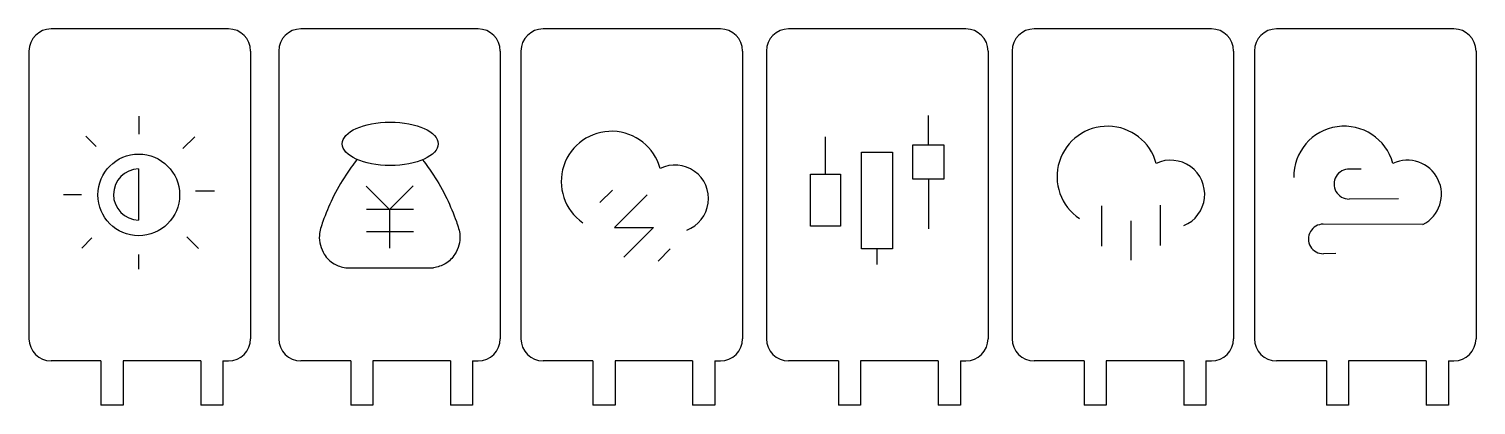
# Model space of a CAD drawing. Header units: millimetres. Extents: x 2133 to 4632, y 1065 to 2652.
# Drawn here: x 2306.8 to 2568, y 2583.7 to 2651.7 of the extents above; entities that cross this region are included whole.
import ezdxf

# ---------------------------------------------------------------- set-up
doc = ezdxf.new("R2010")
doc.units = ezdxf.units.MM
doc.layers.add('细实线', color=7, linetype='Continuous', lineweight=25)

msp = doc.modelspace()

# ---------------------------------------------------------------- linework, layer by layer
at = {"color": 7, "linetype": 'Continuous', "lineweight": 25}
for p, q in [((2342.796, 2651.675), (2310.796, 2651.675)), ((2387.878, 2651.675), (2355.878, 2651.675)), ((2431.594, 2651.675), (2399.594, 2651.675)), ((2475.92, 2651.675), (2443.92, 2651.675)), ((2520.245, 2651.675), (2488.245, 2651.675)), ((2564, 2651.675), (2532, 2651.675)), ((2306.796, 2647.675), (2306.796, 2595.675)), ((2346.796, 2647.675), (2346.796, 2595.675)), ((2351.878, 2647.675), (2351.878, 2595.675)), ((2391.878, 2647.675), (2391.878, 2595.675)), ((2395.594, 2647.675), (2395.594, 2595.675)), ((2435.594, 2647.675), (2435.594, 2595.675)), ((2439.92, 2647.675), (2439.92, 2595.675)), ((2479.92, 2647.675), (2479.92, 2595.675)), ((2484.245, 2647.675), (2484.245, 2595.675)), ((2524.245, 2647.675), (2524.245, 2595.675)), ((2528, 2647.675), (2528, 2595.675)), ((2568, 2647.675), (2568, 2595.675)), ((2319.796, 2591.675), (2310.796, 2591.675)), ((2319.796, 2591.675), (2319.796, 2583.675)), ((2337.796, 2591.675), (2323.796, 2591.675)), ((2323.796, 2591.675), (2323.796, 2583.675)), ((2337.796, 2591.675), (2337.796, 2583.675)), ((2341.796, 2591.675), (2341.796, 2583.675)), ((2364.878, 2591.675), (2355.878, 2591.675)), ((2364.878, 2591.675), (2364.878, 2583.675)), ((2382.878, 2591.675), (2368.878, 2591.675)), ((2368.878, 2591.675), (2368.878, 2583.675)), ((2382.878, 2591.675), (2382.878, 2583.675)), ((2386.878, 2591.675), (2386.878, 2583.675)), ((2408.594, 2591.675), (2399.594, 2591.675)), ((2408.594, 2591.675), (2408.594, 2583.675)), ((2426.594, 2591.675), (2412.594, 2591.675)), ((2412.594, 2591.675), (2412.594, 2583.675)), ((2426.594, 2591.675), (2426.594, 2583.675)), ((2430.594, 2591.675), (2430.594, 2583.675)), ((2452.92, 2591.675), (2443.92, 2591.675)), ((2452.92, 2591.675), (2452.92, 2583.675)), ((2470.92, 2591.675), (2456.92, 2591.675)), ((2456.92, 2591.675), (2456.92, 2583.675)), ((2470.92, 2591.675), (2470.92, 2583.675)), ((2474.92, 2591.675), (2474.92, 2583.675)), ((2497.245, 2591.675), (2488.245, 2591.675)), ((2497.245, 2591.675), (2497.245, 2583.675)), ((2515.245, 2591.675), (2501.245, 2591.675)), ((2501.245, 2591.675), (2501.245, 2583.675)), ((2515.245, 2591.675), (2515.245, 2583.675)), ((2519.245, 2591.675), (2519.245, 2583.675)), ((2541, 2591.675), (2532, 2591.675)), ((2541, 2591.675), (2541, 2583.675)), ((2559, 2591.675), (2545, 2591.675)), ((2545, 2591.675), (2545, 2583.675)), ((2559, 2591.675), (2559, 2583.675)), ((2563, 2591.675), (2563, 2583.675)), ((2323.796, 2583.675), (2319.796, 2583.675)), ((2341.796, 2583.675), (2337.796, 2583.675)), ((2368.878, 2583.675), (2364.878, 2583.675)), ((2386.878, 2583.675), (2382.878, 2583.675)), ((2412.594, 2583.675), (2408.594, 2583.675)), ((2430.594, 2583.675), (2426.594, 2583.675)), ((2456.92, 2583.675), (2452.92, 2583.675)), ((2474.92, 2583.675), (2470.92, 2583.675)), ((2501.245, 2583.675), (2497.245, 2583.675)), ((2519.245, 2583.675), (2515.245, 2583.675)), ((2545, 2583.675), (2541, 2583.675)), ((2563, 2583.675), (2559, 2583.675))]:
    msp.add_line(p, q, dxfattribs=at)
for centre, start, end in [((2310.796, 2647.675), 90, 180), ((2342.796, 2647.675), 0, 90), ((2355.878, 2647.675), 90, 180), ((2387.878, 2647.675), 0, 90), ((2399.594, 2647.675), 90, 180), ((2431.594, 2647.675), 0, 90), ((2443.92, 2647.675), 90, 180), ((2475.92, 2647.675), 0, 90), ((2488.245, 2647.675), 90, 180), ((2520.245, 2647.675), 0, 90), ((2532, 2647.675), 90, 180), ((2564, 2647.675), 0, 90), ((2310.796, 2595.675), 180, 270), ((2342.796, 2595.675), 270, 0), ((2355.878, 2595.675), 180, 270), ((2387.878, 2595.675), 270, 0), ((2399.594, 2595.675), 180, 270), ((2431.594, 2595.675), 270, 0), ((2443.92, 2595.675), 180, 270), ((2475.92, 2595.675), 270, 0), ((2488.245, 2595.675), 180, 270), ((2520.245, 2595.675), 270, 0), ((2532, 2595.675), 180, 270), ((2564, 2595.675), 270, 0)]:
    msp.add_arc(centre, 4, start, end, dxfattribs=at)
at = {"layer": '细实线'}
for p, q in [((2326.639, 2635.887), (2326.639, 2632.654)), ((2469.145, 2630.719), (2469.145, 2636.041)), ((2317.055, 2632.283), (2318.941, 2630.397)), ((2336.71, 2632.14), (2334.603, 2630.033)), ((2450.599, 2625.396), (2450.599, 2632.182)), ((2326.593, 2626.379), (2326.586, 2617.125)), ((2547.264, 2626.323), (2544.986, 2626.323)), ((2367.677, 2623.268), (2371.899, 2619.047)), ((2371.899, 2619.047), (2376.141, 2623.289)), ((2409.835, 2620.275), (2412.099, 2622.539)), ((2469.145, 2624.489), (2469.145, 2615.563)), ((2313.012, 2621.727), (2316.295, 2621.727)), ((2336.857, 2622.416), (2340.287, 2622.416)), ((2418.372, 2621.675), (2412.461, 2615.764)), ((2554.022, 2620.969), (2545.074, 2620.925)), ((2367.717, 2619.067), (2376.201, 2619.067)), ((2371.899, 2619.047), (2371.899, 2612.053)), ((2500.421, 2619.713), (2500.421, 2612.396)), ((2511.01, 2619.797), (2511.01, 2612.508)), ((2367.717, 2615.025), (2376.201, 2615.025)), ((2412.461, 2615.764), (2419.527, 2615.764)), ((2419.527, 2615.764), (2414.198, 2610.436)), ((2505.701, 2617.004), (2505.701, 2609.883)), ((2558.423, 2616.316), (2540.42, 2616.373)), ((2316.322, 2612.045), (2318.159, 2613.882)), ((2335.312, 2614.102), (2337.419, 2611.995)), ((2326.564, 2610.918), (2326.564, 2608.224)), ((2420.375, 2609.719), (2422.558, 2611.902)), ((2459.85, 2611.948), (2459.85, 2609.114)), ((2542.714, 2611.089), (2540.474, 2611.037)), ((2363.969, 2608.48), (2379.828, 2608.48)), ((2341.796, 2591.675), (2342.796, 2591.675)), ((2386.878, 2591.675), (2387.878, 2591.675)), ((2430.594, 2591.675), (2431.594, 2591.675)), ((2474.92, 2591.675), (2475.92, 2591.675)), ((2519.245, 2591.675), (2520.245, 2591.675)), ((2563, 2591.675), (2564, 2591.675))]:
    msp.add_line(p, q, dxfattribs=at)
for points in [[(2466.367, 2630.719), (2471.922, 2630.719), (2471.922, 2624.489), (2466.367, 2624.489)], [(2457.045, 2629.392), (2462.655, 2629.392), (2462.655, 2611.948), (2457.045, 2611.948)], [(2447.895, 2625.396), (2453.303, 2625.396), (2453.303, 2615.989), (2447.895, 2615.989)]]:
    msp.add_lwpolyline(points, close=True, dxfattribs=at)
msp.add_circle((2326.613, 2621.675), 7.378, dxfattribs=at)
for centre, radius, start, end in [((2411.95, 2624.088), 9.08, 15.00247, 235.13144), ((2501.479, 2624.973), 9.108, 15.2554, 236.30418), ((2544.21, 2624.973), 9.108, 15.2554, 180.94971), ((2512.865, 2621.787), 6.158, 292.85682, 114.96642), ((2555.597, 2621.787), 6.158, 297.31272, 114.96642), ((2326.685, 2621.752), 4.628, 91.1395, 268.76764), ((2423.395, 2620.993), 6.067, 290.65397, 116.15752), ((2545.061, 2623.625), 2.7, 88.40435, 270.29046), ((2411.95, 2624.088), 9.08, 293.56477, 293.66216), ((2540.412, 2613.705), 2.669, 89.81683, 271.33908)]:
    msp.add_arc(centre, radius, start, end, dxfattribs=at)
msp.add_ellipse((2372.001, 2630.908), major_axis=(-8.66, 0), ratio=0.4532323, dxfattribs=at)
msp.add_spline([(2365.989, 2628.083), (2364.001, 2625.257), (2361.585, 2621.015), (2359.851, 2616.851), (2359.214, 2614.347), (2360.112, 2610.957), (2361.862, 2609.207), (2363.969, 2608.48)], degree=3, dxfattribs=at)
msp.add_open_spline([(2377.857, 2628.017), (2378.517, 2627.107), (2380.131, 2624.879), (2382.256, 2621.165), (2383.75, 2617.484), (2384.911, 2614.075), (2384.078, 2611.125), (2382.111, 2609.046), (2380.562, 2608.662), (2379.828, 2608.48)], degree=3, knots=[0.0820171, 0.0820171, 0.0820171, 0.0820171, 3.4551307, 8.3366565, 12.8477761, 15.4311886, 18.9384381, 21.4129217, 23.6415507, 23.6415507, 23.6415507, 23.6415507], dxfattribs=at)

doc.saveas('drawing.dxf')
